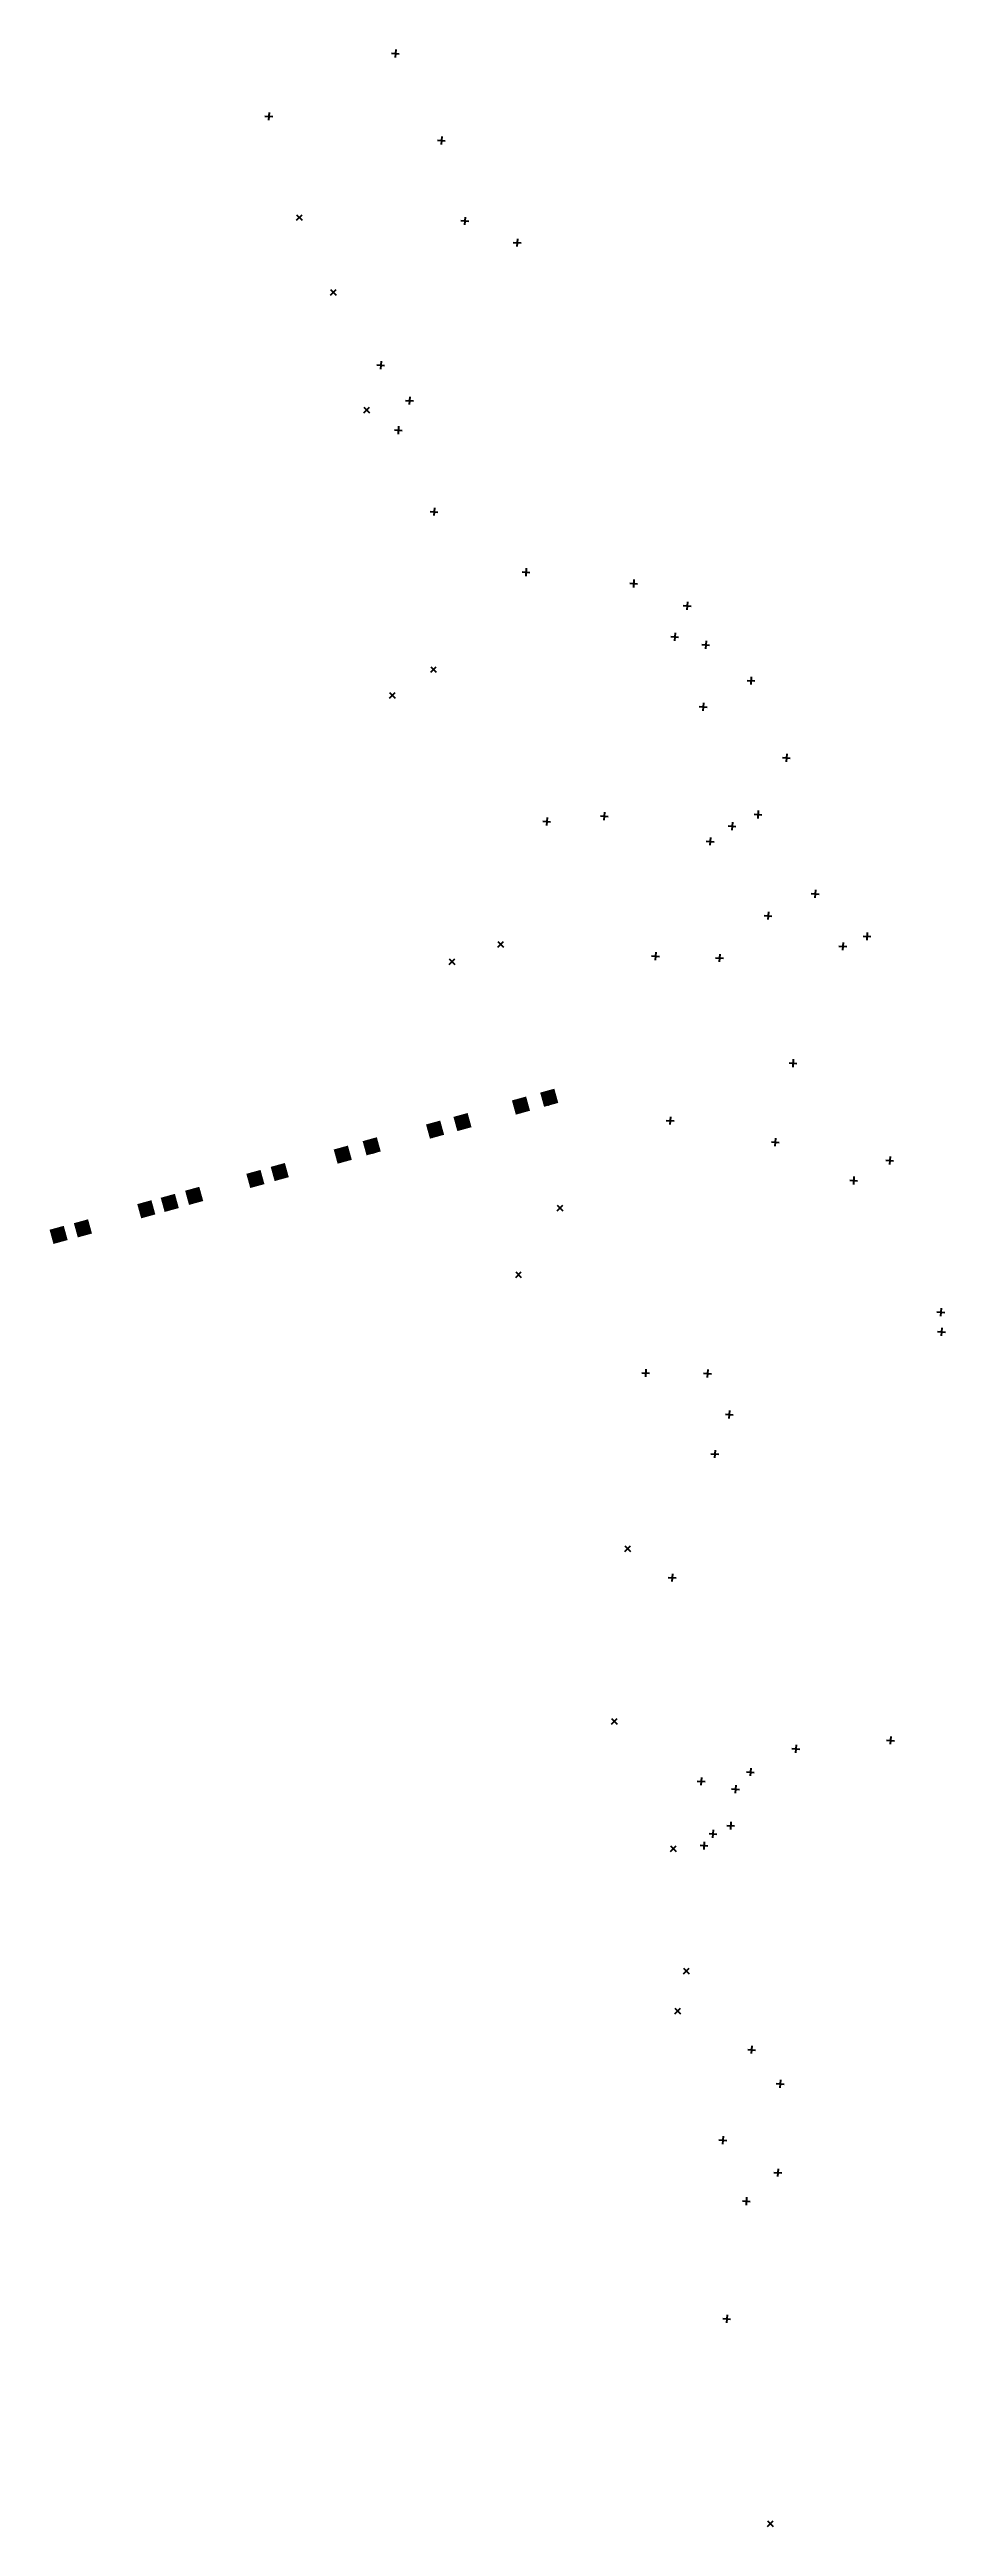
# Model space of a CAD drawing. Extents: x 8881 to 13607, y 7488 to 14019.
# Drawn here: x 10265.8 to 10436.1, y 9802.7 to 10273.6 of the extents above; entities that cross this region are included whole.
import ezdxf

# ---------------------------------------------------------------- set-up
doc = ezdxf.new("R2010")
doc.units = 0
doc.layers.add('Кресты', color=1, linetype='Continuous', lineweight=40)
doc.layers.add('СЛОЙ1', color=7, linetype='Continuous')
doc.styles.get("Standard").update_dxf_attribs({"font": 'arial.ttf'})

msp = doc.modelspace()

# ---------------------------------------------------------------- texts
at = {"layer": 'СЛОЙ1', "color": 1, "lineweight": 80, "char_height": 2, "attachment_point": 2, "rotation": 285.435, "bg_fill": 1, "box_fill_scale": 1.2, "bg_fill_color": 255, "bg_fill_transparency": 0}
for s, insert in [('13', (10356.37, 10073.12)), ('14', (10361.74, 10074.61)), ('11', (10340.04, 10068.55)), ('12', (10345.25, 10069.99)), ('9', (10322.49, 10063.79)), ('10', (10327.99, 10065.38)), ('7', (10305.88, 10059.17)), ('8', (10310.51, 10060.49)), ('4', (10285.14, 10053.41)), ('5', (10289.6, 10054.62)), ('6', (10294.24, 10055.96)), ('1', (10268.47, 10048.54)), ('3', (10273.09, 10049.78))]:
    msp.add_mtext_dynamic_manual_height_columns(s, width=2, gutter_width=12.5, heights=[0], dxfattribs=dict(at, insert=insert))

# ---------------------------------------------------------------- linework, layer by layer
at = {"layer": 'Кресты'}
for points in [[(10330.78, 10272.92), (10332.28, 10272.8)], [(10331.59, 10273.61), (10331.47, 10272.11)], [(10306.7, 10260.96), (10308.2, 10260.85)], [(10307.51, 10261.65), (10307.39, 10260.16)], [(10339.53, 10256.39), (10341.02, 10256.27)], [(10340.33, 10257.08), (10340.22, 10255.58)], [(10312.72, 10241.15), (10313.78, 10242.21)], [(10312.72, 10242.21), (10313.78, 10241.15)], [(10344.78, 10241.77), (10344.67, 10240.28)], [(10343.98, 10241.08), (10345.47, 10240.97)], [(10353.93, 10236.95), (10355.42, 10236.84)], [(10354.73, 10237.64), (10354.62, 10236.15)], [(10319.22, 10226.93), (10320.28, 10228)], [(10319.22, 10228), (10320.28, 10226.93)], [(10327.99, 10213.68), (10329.49, 10213.56)], [(10328.8, 10214.37), (10328.68, 10212.87)], [(10325.55, 10204.57), (10326.61, 10205.63)], [(10325.55, 10205.63), (10326.61, 10204.57)], [(10333.48, 10206.91), (10334.98, 10206.8)], [(10334.29, 10207.6), (10334.17, 10206.11)], [(10331.35, 10201.31), (10332.84, 10201.2)], [(10332.15, 10202), (10332.04, 10200.51)], [(10338.14, 10185.81), (10339.63, 10185.69)], [(10338.94, 10186.5), (10338.83, 10185)], [(10355.61, 10174.31), (10357.11, 10174.19)], [(10356.42, 10175), (10356.3, 10173.5)], [(10376.08, 10172.16), (10377.57, 10172.04)], [(10376.88, 10172.85), (10376.77, 10171.35)], [(10386.24, 10167.9), (10387.74, 10167.79)], [(10387.05, 10168.59), (10386.93, 10167.1)], [(10383.88, 10162.01), (10385.38, 10161.9)], [(10384.69, 10162.7), (10384.57, 10161.21)], [(10389.78, 10160.51), (10391.28, 10160.4)], [(10390.59, 10161.2), (10390.47, 10159.71)], [(10338.25, 10155.23), (10339.31, 10156.29)], [(10338.25, 10156.29), (10339.31, 10155.23)], [(10398.39, 10153.69), (10399.89, 10153.57)], [(10399.2, 10154.38), (10399.08, 10152.88)], [(10330.42, 10150.32), (10331.48, 10151.39)], [(10330.42, 10151.39), (10331.48, 10150.32)], [(10389.3, 10148.72), (10390.79, 10148.61)], [(10390.1, 10149.41), (10389.99, 10147.92)], [(10405.12, 10139.03), (10406.61, 10138.91)], [(10405.92, 10139.72), (10405.81, 10138.22)], [(10371.3, 10128.63), (10371.19, 10127.14)], [(10400.53, 10128.94), (10400.42, 10127.44)], [(10359.56, 10126.93), (10361.05, 10126.81)], [(10360.36, 10127.62), (10360.25, 10126.12)], [(10370.5, 10127.94), (10371.99, 10127.83)], [(10391.42, 10123.83), (10391.3, 10122.33)], [(10394.78, 10126.03), (10396.28, 10125.92)], [(10395.59, 10126.72), (10395.47, 10125.23)], [(10399.73, 10128.25), (10401.22, 10128.13)], [(10390.61, 10123.14), (10392.11, 10123.02)], [(10402.44, 10109.7), (10402.33, 10108.2)], [(10410.59, 10113.18), (10412.09, 10113.06)], [(10411.4, 10113.87), (10411.28, 10112.37)], [(10401.64, 10109.01), (10403.13, 10108.89)], [(10420.44, 10105.09), (10421.94, 10104.97)], [(10421.25, 10105.78), (10421.13, 10104.28)], [(10341.76, 10099.68), (10342.82, 10100.74)], [(10341.76, 10100.74), (10342.82, 10099.68)], [(10351.03, 10102.96), (10352.1, 10104.02)], [(10351.03, 10104.02), (10352.1, 10102.96)], [(10380.22, 10101.32), (10381.72, 10101.21)], [(10381.03, 10102.01), (10380.91, 10100.52)], [(10392.4, 10100.97), (10393.9, 10100.85)], [(10393.21, 10101.66), (10393.09, 10100.16)], [(10415.84, 10103.18), (10417.33, 10103.07)], [(10416.64, 10103.87), (10416.53, 10102.38)], [(10407.18, 10081.66), (10407.06, 10080.17)], [(10406.37, 10080.97), (10407.87, 10080.86)], [(10383.03, 10070.05), (10384.52, 10069.93)], [(10383.83, 10070.74), (10383.72, 10069.24)], [(10403.01, 10065.96), (10404.51, 10065.84)], [(10403.82, 10066.65), (10403.7, 10065.15)], [(10424.76, 10062.46), (10426.26, 10062.35)], [(10425.57, 10063.15), (10425.45, 10061.66)], [(10417.92, 10058.69), (10419.41, 10058.57)], [(10418.72, 10059.38), (10418.61, 10057.88)], [(10362.28, 10052.84), (10363.34, 10053.9)], [(10362.28, 10053.9), (10363.34, 10052.84)], [(10354.4, 10040.18), (10355.46, 10041.25)], [(10354.4, 10041.25), (10355.46, 10040.18)], [(10435.29, 10034.32), (10435.17, 10032.82)], [(10434.48, 10033.63), (10435.98, 10033.51)], [(10434.61, 10029.91), (10436.11, 10029.79)], [(10435.42, 10030.6), (10435.3, 10029.1)], [(10378.36, 10022.08), (10379.85, 10021.96)], [(10379.16, 10022.77), (10379.05, 10021.27)], [(10390.12, 10022), (10391.61, 10021.88)], [(10390.92, 10022.69), (10390.81, 10021.19)], [(10394.26, 10014.2), (10395.75, 10014.09)], [(10395.06, 10014.89), (10394.95, 10013.4)], [(10391.51, 10006.67), (10393, 10006.56)], [(10392.31, 10007.36), (10392.2, 10005.87)], [(10375.14, 9988.08), (10376.2, 9989.14)], [(10375.14, 9989.14), (10376.2, 9988.08)], [(10383.4, 9983.17), (10384.89, 9983.05)], [(10384.2, 9983.86), (10384.09, 9982.36)], [(10372.62, 9955.29), (10373.68, 9956.35)], [(10372.62, 9956.35), (10373.68, 9955.29)], [(10406.91, 9950.63), (10408.4, 9950.51)], [(10407.71, 9951.32), (10407.6, 9949.82)], [(10424.9, 9952.24), (10426.4, 9952.12)], [(10425.71, 9952.93), (10425.59, 9951.43)], [(10389.71, 9945.14), (10389.59, 9943.65)], [(10398.28, 9946.22), (10399.77, 9946.1)], [(10399.08, 9946.91), (10398.97, 9945.41)], [(10388.9, 9944.45), (10390.4, 9944.34)], [(10395.46, 9942.95), (10396.95, 9942.83)], [(10396.26, 9943.64), (10396.15, 9942.14)], [(10394.53, 9936.02), (10396.02, 9935.91)], [(10395.33, 9936.71), (10395.22, 9935.22)], [(10383.86, 9931.05), (10384.92, 9932.11)], [(10383.86, 9932.11), (10384.92, 9931.05)], [(10389.46, 9932.23), (10390.95, 9932.11)], [(10390.26, 9932.92), (10390.15, 9931.42)], [(10391.16, 9934.49), (10392.66, 9934.37)], [(10391.97, 9935.18), (10391.85, 9933.68)], [(10386.33, 9907.79), (10387.39, 9908.85)], [(10386.33, 9908.85), (10387.39, 9907.79)], [(10384.67, 9900.21), (10385.73, 9901.27)], [(10384.67, 9901.27), (10385.73, 9900.21)], [(10398.51, 9893.43), (10400.01, 9893.32)], [(10399.32, 9894.12), (10399.2, 9892.63)], [(10403.94, 9886.97), (10405.44, 9886.85)], [(10404.75, 9887.66), (10404.63, 9886.16)], [(10393.03, 9876.26), (10394.53, 9876.14)], [(10393.84, 9876.95), (10393.72, 9875.45)], [(10403.48, 9870.06), (10404.98, 9869.95)], [(10404.29, 9870.75), (10404.17, 9869.26)], [(10397.5, 9864.65), (10399, 9864.53)], [(10398.31, 9865.34), (10398.19, 9863.84)], [(10393.78, 9842.26), (10395.27, 9842.14)], [(10394.58, 9842.95), (10394.47, 9841.45)], [(10402.3, 9802.75), (10403.36, 9803.81)], [(10402.3, 9803.81), (10403.36, 9802.75)]]:
    msp.add_lwpolyline(points, dxfattribs=at)

msp.set_redraw_order([(e.dxf.handle, doc.entitydb.next_handle()) for e in msp.query("TEXT MTEXT ATTDEF DIMENSION ARC_DIMENSION")])  # texts and dimensions are drawn at this point

doc.saveas('drawing.dxf')
